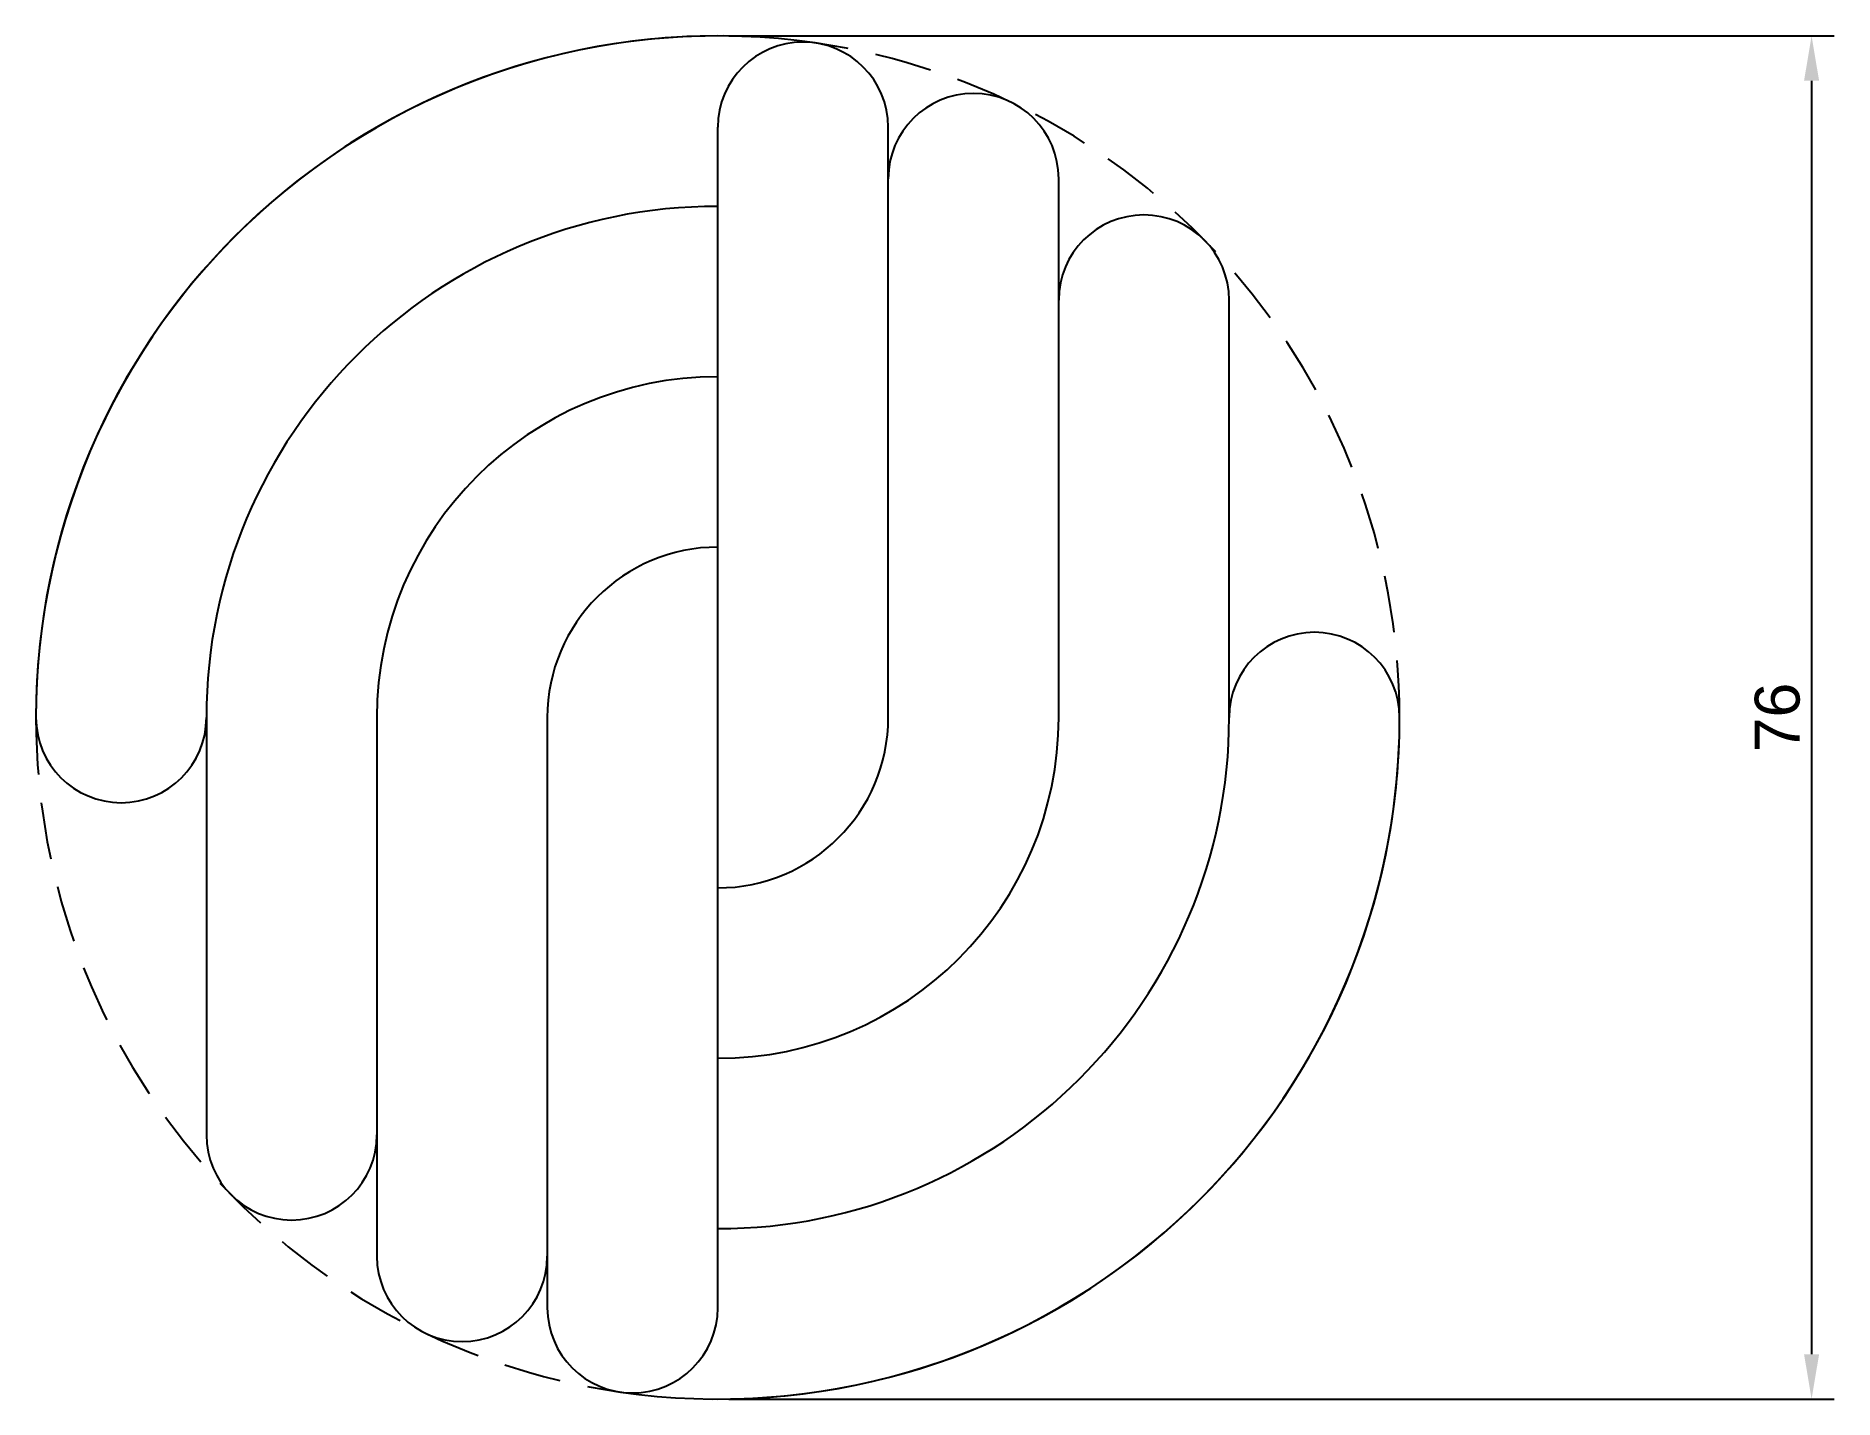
# Model space of a CAD drawing. Header units: millimetres. Extents: x 160 to 1325, y -518 to -340.
# Drawn here: x 962 to 1062.2, y -488 to -412 of the extents above; entities that cross this region are included whole.
import ezdxf

# ---------------------------------------------------------------- set-up
doc = ezdxf.new("R2010")
doc.units = ezdxf.units.MM
doc.header["$PDMODE"] = 3
doc.linetypes.add('HIDDEN2', pattern=[4.7625, 3.175, -1.5875])
doc.styles.get("Standard").update_dxf_attribs({"font": 'arial.ttf'})
doc.dimstyles.new('副本 ISO-25', dxfattribs={"dimtxt": 2.5, "dimasz": 2.5, "dimexe": 1.25, "dimexo": 0.625, "dimtad": 1, "dimtxsty": 'Standard', "dimcen": 2.5, "dimadec": 0, "dimazin": 0, "dimtfac": 1, "dimtmove": 0, "dimatfit": 3, "dimfxl": 1, "dimarcsym": 0})

msp = doc.modelspace()

# ---------------------------------------------------------------- blocks, each defined once
blk = doc.blocks.new('*D61')
at = {"color": 0, "lineweight": -2, "transparency": 16777216}
for p, q in [((1000.62, -412), (1062.21, -412)), ((1060.96, -414.5), (1060.96, -485.5)), ((1000.62, -488), (1062.21, -488))]:
    blk.add_line(p, q, dxfattribs=at)
at = {"color": 0, "transparency": 16777216}
for points in [[(1060.54, -414.5), (1061.38, -414.5), (1060.96, -412)], [(1060.54, -485.5), (1061.38, -485.5), (1060.96, -488)]]:
    blk.add_solid(points, dxfattribs=at)
at = {"layer": 'Defpoints', "color": 0, "transparency": 16777216}
for p in [(1000, -412), (1000, -488), (1060.96, -488)]:
    blk.add_point(p, dxfattribs=at)
at = {"color": 0, "transparency": 16777216, "insert": (1059.06, -450), "char_height": 2.5, "attachment_point": 5, "rotation": 90}
blk.add_mtext('76', dxfattribs=at)

# ---------------------------------------------------------------- dimensions: what is measured, and where the dimension line sits
dim = msp.add_linear_dim(base=(1060.961, -488), p1=(1000, -412), p2=(1000, -488), angle=90, dimstyle='副本 ISO-25')
dim.commit()
dim.dimension.update_dxf_attribs({"geometry": '*D61', "text_midpoint": (1059.06, -450)})

# ---------------------------------------------------------------- linework, layer by layer
for p, q in [((1000, -482.909), (1000, -417.091)), ((1000, -482.909), (1000, -417.091)), ((1009.5, -450), (1009.5, -417.091)), ((1019, -450), (1019, -419.958)), ((981, -450), (981, -480.042)), ((990.5, -450), (990.5, -482.909))]:
    msp.add_line(p, q)
for points in [[(1028.5, -450), (1028.5, -426.73)], [(971.5, -450), (971.5, -473.27)]]:
    msp.add_lwpolyline(points)
for centre, radius, start, end in [((1000, -450), 38, 90, 180), ((1000, -450), 38, 81.78679, 180), ((1004.75, -417.091), 4.75, 0, 180), ((1014.25, -419.958), 4.75, 0, 180), ((1000, -450), 28.5, 90, 180), ((1023.75, -426.73), 4.75, 0, 180), ((1000, -450), 19, 90, 180), ((1000, -450), 9.5, 90, 180), ((1033.25, -450), 4.75, 0, 180), ((966.75, -450), 4.75, 180, 0), ((1000, -450), 38, 261.78679, 0), ((1000, -450), 38, 270, 0), ((1000, -450), 28.5, 270, 0), ((1000, -450), 19, 270, 0), ((1000, -450), 9.5, 270, 0), ((976.25, -473.27), 4.75, 180, 0), ((985.75, -480.042), 4.75, 180, 0), ((995.25, -482.909), 4.75, 180, 0)]:
    msp.add_arc(centre, radius, start, end)
at = {"linetype": 'HIDDEN2'}
for start, end in [(0, 81.78679), (180, 261.78679)]:
    msp.add_arc((1000, -450), 38, start, end, dxfattribs=at)

msp.set_redraw_order([(e.dxf.handle, doc.entitydb.next_handle()) for e in msp.query("TEXT MTEXT ATTDEF DIMENSION ARC_DIMENSION")])  # texts and dimensions are drawn at this point

doc.saveas('drawing.dxf')
